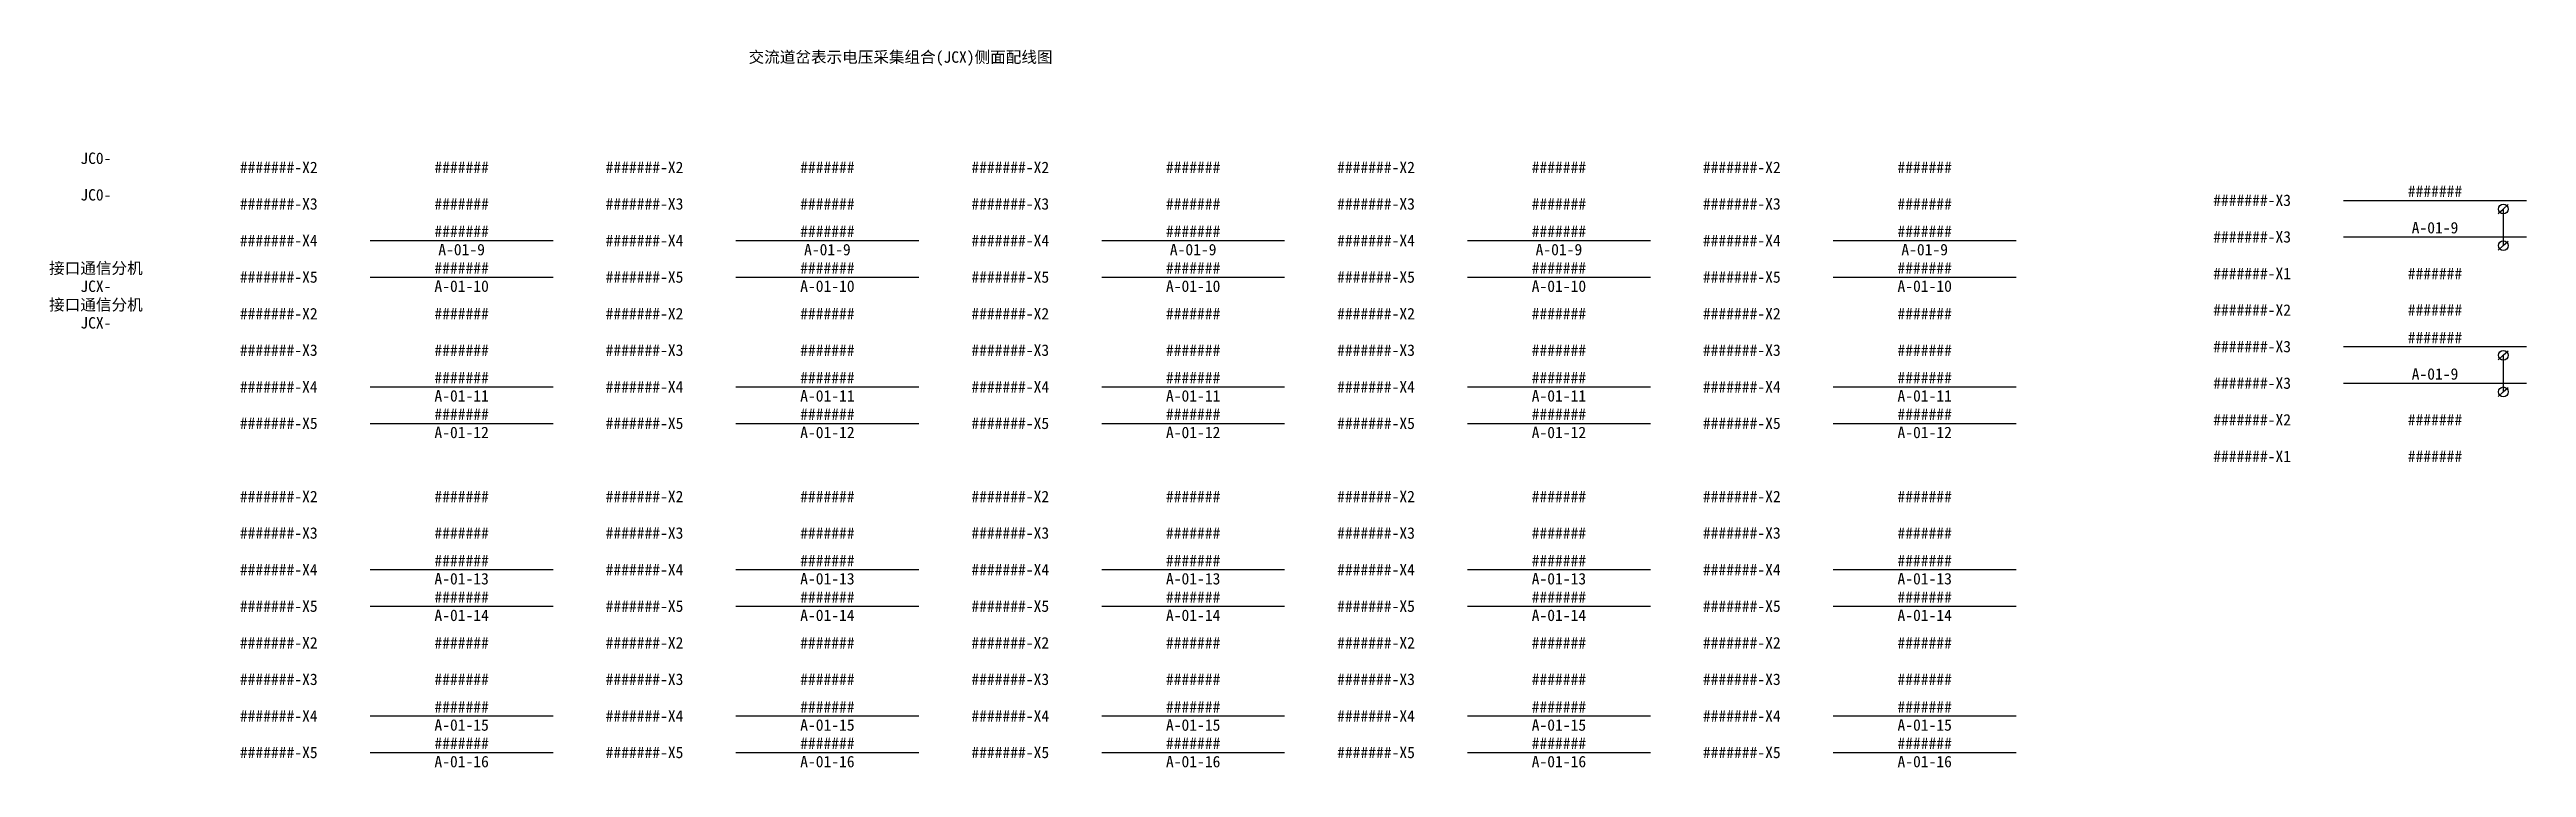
# Model space of a CAD drawing. Header units: millimetres. Extents: x 760 to 2014, y -130 to 4186.
# Drawn here: x 808 to 1350, y 1009 to 1166 of the extents above; entities that cross this region are included whole.
import ezdxf
from ezdxf.enums import TextEntityAlignment as Align

# ---------------------------------------------------------------- set-up
doc = ezdxf.new("R2010")
doc.units = ezdxf.units.MM
doc.styles.get("Standard").update_dxf_attribs({"font": ''})
doc.styles.get('Standard').set_extended_font_data('SimSun')

# ---------------------------------------------------------------- blocks, each defined once
blk = doc.blocks.new('交道—配线端子')
for p, q in [((128, 124), (168, 124)), ((208, 124), (248, 124)), ((288, 124), (328, 124)), ((368, 124), (408, 124)), ((448, 124), (488, 124)), ((128, 116), (168, 116)), ((208, 116), (248, 116)), ((288, 116), (328, 116)), ((368, 116), (408, 116)), ((448, 116), (488, 116)), ((128, 92), (168, 92)), ((208, 92), (248, 92)), ((288, 92), (328, 92)), ((368, 92), (408, 92)), ((448, 92), (488, 92)), ((128, 84), (168, 84)), ((208, 84), (248, 84)), ((288, 84), (328, 84)), ((368, 84), (408, 84)), ((448, 84), (488, 84)), ((128, 52), (168, 52)), ((208, 52), (248, 52)), ((288, 52), (328, 52)), ((368, 52), (408, 52)), ((448, 52), (488, 52)), ((128, 44), (168, 44)), ((208, 44), (248, 44)), ((288, 44), (328, 44)), ((368, 44), (408, 44)), ((448, 44), (488, 44)), ((128, 20), (168, 20)), ((208, 20), (248, 20)), ((288, 20), (328, 20)), ((368, 20), (408, 20)), ((448, 20), (488, 20)), ((128, 12), (168, 12)), ((208, 12), (248, 12)), ((288, 12), (328, 12)), ((368, 12), (408, 12)), ((448, 12), (488, 12))]:
    blk.add_line(p, q)
for s, p in [('交流道岔表示电压采集组合(JCX)侧面配线图', (244, 164)), ('JC0-', (68, 142)), ('#######-X2', (108, 140)), ('#######', (148, 140)), ('#######-X2', (188, 140)), ('#######', (228, 140)), ('#######-X2', (268, 140)), ('#######', (308, 140)), ('#######-X2', (348, 140)), ('#######', (388, 140)), ('#######-X2', (428, 140)), ('#######', (468, 140)), ('JC0-', (68, 134)), ('#######-X3', (108, 132)), ('#######', (148, 132)), ('#######-X3', (188, 132)), ('#######', (228, 132)), ('#######-X3', (268, 132)), ('#######', (308, 132)), ('#######-X3', (348, 132)), ('#######', (388, 132)), ('#######-X3', (428, 132)), ('#######', (468, 132)), ('#######-X4', (108, 124)), ('#######', (148, 126)), ('#######-X4', (188, 124)), ('#######', (228, 126)), ('#######-X4', (268, 124)), ('#######', (308, 126)), ('#######-X4', (348, 124)), ('#######', (388, 126)), ('#######-X4', (428, 124)), ('#######', (468, 126)), ('接口通信分机', (68, 118)), ('#######', (148, 118)), ('#######', (228, 118)), ('#######', (308, 118)), ('#######', (388, 118)), ('#######', (468, 118)), ('JCX-', (68, 114)), ('#######-X5', (108, 116)), ('#######-X5', (188, 116)), ('#######-X5', (268, 116)), ('#######-X5', (348, 116)), ('#######-X5', (428, 116)), ('接口通信分机', (68, 110)), ('#######-X2', (108, 108)), ('#######', (148, 108)), ('#######-X2', (188, 108)), ('#######', (228, 108)), ('#######-X2', (268, 108)), ('#######', (308, 108)), ('#######-X2', (348, 108)), ('#######', (388, 108)), ('#######-X2', (428, 108)), ('#######', (468, 108)), ('JCX-', (68, 106)), ('#######-X3', (108, 100)), ('#######', (148, 100)), ('#######-X3', (188, 100)), ('#######', (228, 100)), ('#######-X3', (268, 100)), ('#######', (308, 100)), ('#######-X3', (348, 100)), ('#######', (388, 100)), ('#######-X3', (428, 100)), ('#######', (468, 100)), ('#######-X4', (108, 92)), ('#######', (148, 94)), ('#######-X4', (188, 92)), ('#######', (228, 94)), ('#######-X4', (268, 92)), ('#######', (308, 94)), ('#######-X4', (348, 92)), ('#######', (388, 94)), ('#######-X4', (428, 92)), ('#######', (468, 94)), ('#######', (148, 86)), ('#######', (228, 86)), ('#######', (308, 86)), ('#######', (388, 86)), ('#######', (468, 86)), ('#######-X5', (108, 84)), ('#######-X5', (188, 84)), ('#######-X5', (268, 84)), ('#######-X5', (348, 84)), ('#######-X5', (428, 84)), ('#######-X2', (108, 68)), ('#######', (148, 68)), ('#######-X2', (188, 68)), ('#######', (228, 68)), ('#######-X2', (268, 68)), ('#######', (308, 68)), ('#######-X2', (348, 68)), ('#######', (388, 68)), ('#######-X2', (428, 68)), ('#######', (468, 68)), ('#######-X3', (108, 60)), ('#######', (148, 60)), ('#######-X3', (188, 60)), ('#######', (228, 60)), ('#######-X3', (268, 60)), ('#######', (308, 60)), ('#######-X3', (348, 60)), ('#######', (388, 60)), ('#######-X3', (428, 60)), ('#######', (468, 60)), ('#######', (148, 54)), ('#######', (228, 54)), ('#######', (308, 54)), ('#######', (388, 54)), ('#######', (468, 54)), ('#######-X4', (108, 52)), ('#######-X4', (188, 52)), ('#######-X4', (268, 52)), ('#######-X4', (348, 52)), ('#######-X4', (428, 52)), ('#######-X5', (108, 44)), ('#######', (148, 46)), ('#######-X5', (188, 44)), ('#######', (228, 46)), ('#######-X5', (268, 44)), ('#######', (308, 46)), ('#######-X5', (348, 44)), ('#######', (388, 46)), ('#######-X5', (428, 44)), ('#######', (468, 46)), ('#######-X2', (108, 36)), ('#######', (148, 36)), ('#######-X2', (188, 36)), ('#######', (228, 36)), ('#######-X2', (268, 36)), ('#######', (308, 36)), ('#######-X2', (348, 36)), ('#######', (388, 36)), ('#######-X2', (428, 36)), ('#######', (468, 36)), ('#######-X3', (108, 28)), ('#######', (148, 28)), ('#######-X3', (188, 28)), ('#######', (228, 28)), ('#######-X3', (268, 28)), ('#######', (308, 28)), ('#######-X3', (348, 28)), ('#######', (388, 28)), ('#######-X3', (428, 28)), ('#######', (468, 28)), ('#######', (148, 22)), ('#######', (228, 22)), ('#######', (308, 22)), ('#######', (388, 22)), ('#######', (468, 22)), ('#######-X4', (108, 20)), ('#######-X4', (188, 20)), ('#######-X4', (268, 20)), ('#######-X4', (348, 20)), ('#######-X4', (428, 20)), ('#######-X5', (108, 12)), ('#######', (148, 14)), ('#######-X5', (188, 12)), ('#######', (228, 14)), ('#######-X5', (268, 12)), ('#######', (308, 14)), ('#######-X5', (348, 12)), ('#######', (388, 14)), ('#######-X5', (428, 12)), ('#######', (468, 14))]:
    blk.add_text(s, height=2.5).set_placement(p, align=Align.MIDDLE)
at = {"color": 2}
for s, p in [('A-01-9', (148, 122)), ('A-01-9', (228, 122)), ('A-01-9', (308, 122)), ('A-01-9', (388, 122)), ('A-01-9', (468, 122)), ('A-01-10', (148, 114)), ('A-01-10', (228, 114)), ('A-01-10', (308, 114)), ('A-01-10', (388, 114)), ('A-01-10', (468, 114)), ('A-01-11', (148, 90)), ('A-01-11', (228, 90)), ('A-01-11', (308, 90)), ('A-01-11', (388, 90)), ('A-01-11', (468, 90)), ('A-01-12', (148, 82)), ('A-01-12', (228, 82)), ('A-01-12', (308, 82)), ('A-01-12', (388, 82)), ('A-01-12', (468, 82)), ('A-01-13', (148, 50)), ('A-01-13', (228, 50)), ('A-01-13', (308, 50)), ('A-01-13', (388, 50)), ('A-01-13', (468, 50)), ('A-01-14', (148, 42)), ('A-01-14', (228, 42)), ('A-01-14', (308, 42)), ('A-01-14', (388, 42)), ('A-01-14', (468, 42)), ('A-01-15', (148, 18)), ('A-01-15', (228, 18)), ('A-01-15', (308, 18)), ('A-01-15', (388, 18)), ('A-01-15', (468, 18)), ('A-01-16', (148, 10)), ('A-01-16', (228, 10)), ('A-01-16', (308, 10)), ('A-01-16', (388, 10)), ('A-01-16', (468, 10))]:
    blk.add_text(s, height=2.5, dxfattribs=at).set_placement(p, align=Align.MIDDLE)
blk = doc.blocks.new('*U30')
for p, q in [((-40, -4), (0, -4)), ((-5.06, -5.9), (-3.99, -4.94)), ((-6.16, -6.89), (-5.06, -5.9)), ((-5.06, -5.9), (-5.06, -13.9)), ((-40, -12), (0, -12)), ((-6.16, -14.89), (-5.06, -13.9)), ((-5.06, -13.9), (-3.99, -12.94)), ((-40, -36), (0, -36)), ((-6.16, -38.89), (-5.06, -37.9)), ((-5.06, -37.9), (-3.99, -36.94)), ((-5.06, -37.9), (-5.06, -45.9)), ((-40, -44), (0, -44)), ((-6.16, -46.89), (-5.06, -45.9)), ((-5.06, -45.9), (-3.99, -44.94))]:
    blk.add_line(p, q)
for centre in [(-5.06, -5.9), (-5.06, -13.9), (-5.06, -37.9), (-5.06, -45.9)]:
    blk.add_circle(centre, 1.07)
for s, p in [('#######-X3', (-60, -4)), ('#######', (-20, -2)), ('#######-X3', (-60, -12)), ('#######-X1', (-60, -20)), ('#######', (-20, -20)), ('#######-X2', (-60, -28)), ('#######', (-20, -28)), ('#######-X3', (-60, -36)), ('#######', (-20, -34)), ('#######-X3', (-60, -44)), ('#######-X2', (-60, -52)), ('#######', (-20, -52)), ('#######-X1', (-60, -60)), ('#######', (-20, -60))]:
    blk.add_text(s, height=2.5).set_placement(p, align=Align.MIDDLE)
at = {"color": 2}
for p in [(-20, -10), (-20, -42)]:
    blk.add_text('A-01-9', height=2.5, dxfattribs=at).set_placement(p, align=Align.MIDDLE)

msp = doc.modelspace()

# ---------------------------------------------------------------- block references
for name, p in [('交道—配线端子', (750, 1000)), ('*U30', (1349.62, 1136.79))]:
    msp.add_blockref(name, p)

doc.saveas('drawing.dxf')
